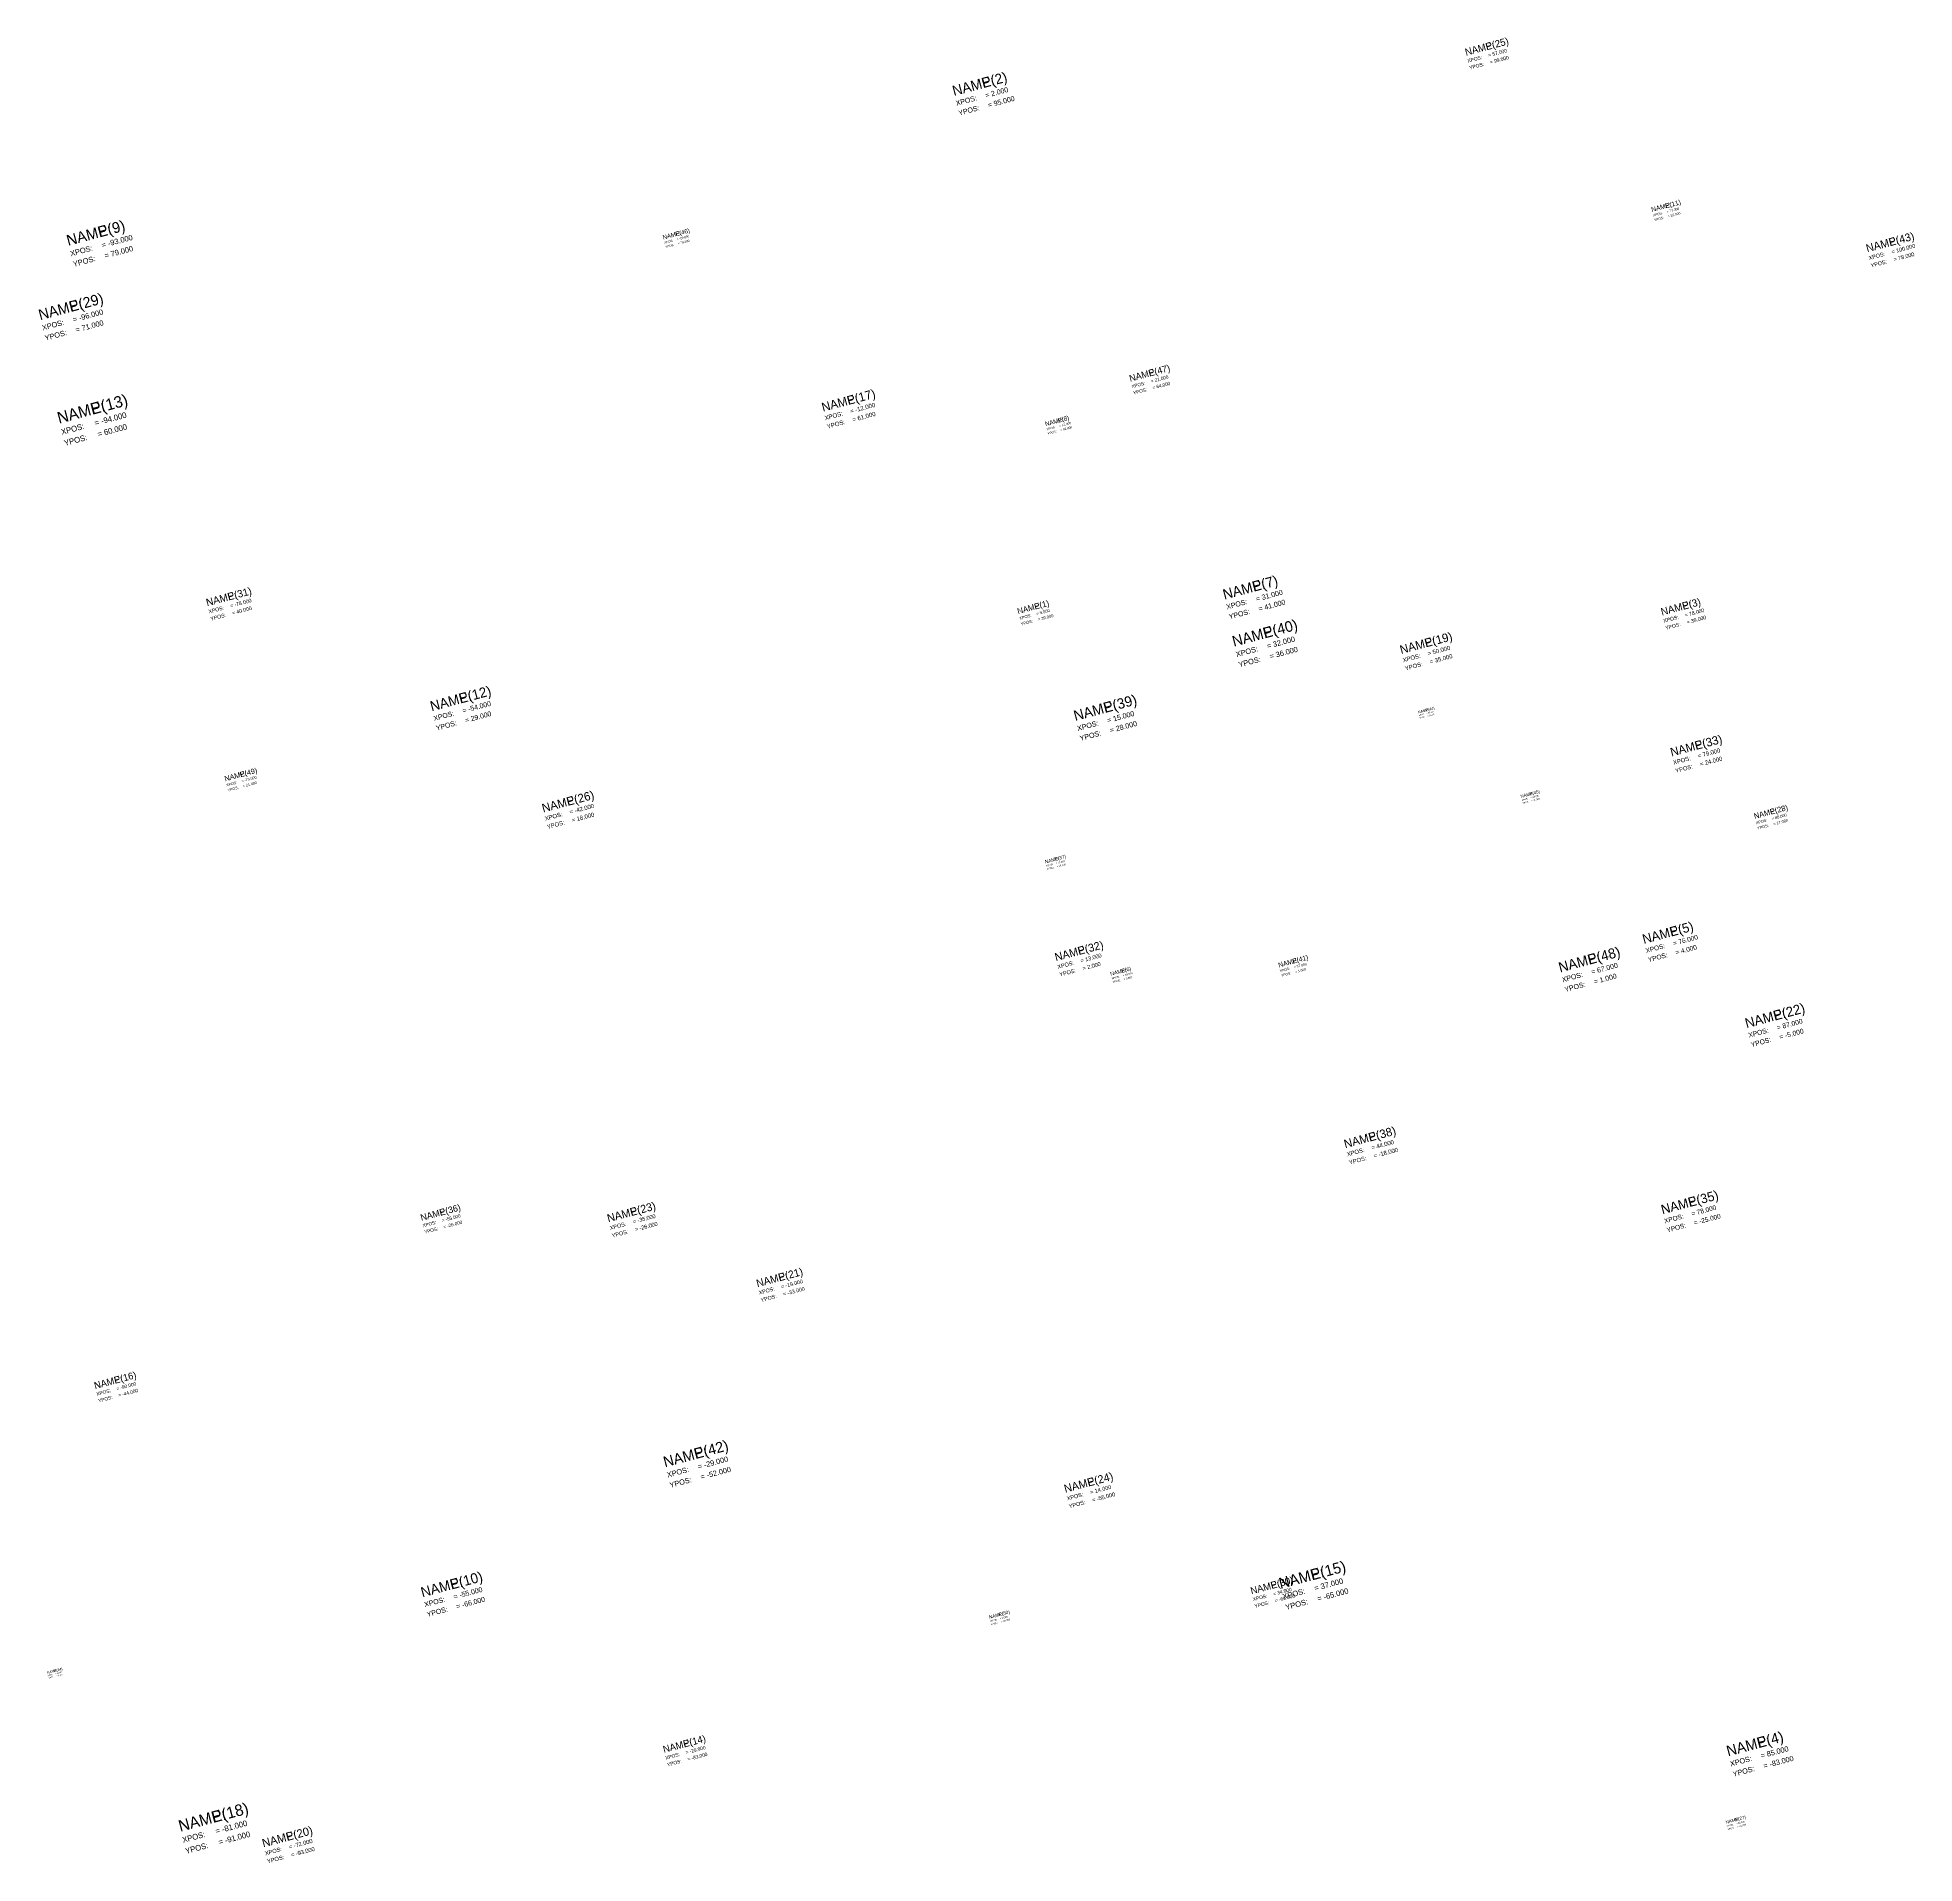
# Model space of a CAD drawing. Header units: metres. Extents: x -96 to 105, y -96 to 100.
import ezdxf

# ---------------------------------------------------------------- set-up
doc = ezdxf.new("R2010")
doc.units = ezdxf.units.M

# ---------------------------------------------------------------- blocks, each defined once
blk = doc.blocks.new('FLAG')
at = {"color": 3}
blk.add_text('NAME:', height=0.5, dxfattribs=at).set_placement((0, -0.5))
at = {"color": 4}
for s, p in [('XPOS:', (0, -1)), ('YPOS:', (0, -1.5))]:
    blk.add_text(s, height=0.25, dxfattribs=at).set_placement(p)
at = {"color": 3}
blk.add_attdef('NAME', (1.5, -0.5), '', height=0.5, dxfattribs=at)
at = {"color": 4}
for tag, p in [('XPOS', (1.5, -1)), ('YPOS', (1.5, -1.5))]:
    blk.add_attdef(tag, p, '', height=0.25, dxfattribs=at)

msp = doc.modelspace()

# ---------------------------------------------------------------- block references
at = {"rotation": 15}
for p, xscale, yscale, zscale, values in [((57, 99), 1.5326018871544445, 1.5326018871544445, 1.5326018871544445, {'NAME': 'P(25)', 'XPOS': '= 57.000', 'YPOS': '= 99.000'}), ((2, 95), 2.1760198463705787, 2.1760198463705787, 2.1760198463705787, {'NAME': 'P(2)', 'XPOS': '= 2.000', 'YPOS': '= 95.000'}), ((77, 82), 1.0201453941659717, 1.0201453941659717, 1.0201453941659717, {'NAME': 'P(11)', 'XPOS': '= 77.000', 'YPOS': '= 82.000'}), ((-93, 79), 2.3271729440240465, 2.3271729440240465, 2.3271729440240465, {'NAME': 'P(9)', 'XPOS': '= -93.000', 'YPOS': '= 79.000'}), ((-29, 79), 0.9343104497229044, 0.9343104497229044, 0.9343104497229044, {'NAME': 'P(46)', 'XPOS': '= -29.000', 'YPOS': '= 79.000'}), ((100, 78), 1.6899747483230607, 1.6899747483230607, 1.6899747483230607, {'NAME': 'P(43)', 'XPOS': '= 100.000', 'YPOS': '= 78.000'}), ((-96, 71), 2.2740843566469797, 2.2740843566469797, 2.2740843566469797, {'NAME': 'P(29)', 'XPOS': '= -96.000', 'YPOS': '= 71.000'}), ((21, 64), 1.432214363100798, 1.432214363100798, 1.432214363100798, {'NAME': 'P(47)', 'XPOS': '= 21.000', 'YPOS': '= 64.000'}), ((-12, 61), 1.884593753652959, 1.884593753652959, 1.884593753652959, {'NAME': 'P(17)', 'XPOS': '= -12.000', 'YPOS': '= 61.000'}), ((-94, 60), 2.4723494438731315, 2.4723494438731315, 2.4723494438731315, {'NAME': 'P(13)', 'XPOS': '= -94.000', 'YPOS': '= 60.000'}), ((12, 59), 0.944718783958691, 0.944718783958691, 0.944718783958691, {'NAME': 'P(8)', 'XPOS': '= 12.000', 'YPOS': '= 59.000'}), ((31, 41), 2.1871267289320246, 2.1871267289320246, 2.1871267289320246, {'NAME': 'P(7)', 'XPOS': '= 31.000', 'YPOS': '= 41.000'}), ((-78, 40), 1.5979129629391857, 1.5979129629391857, 1.5979129629391857, {'NAME': 'P(31)', 'XPOS': '= -78.000', 'YPOS': '= 40.000'}), ((9, 39), 1.266413636075476, 1.266413636075476, 1.266413636075476, {'NAME': 'P(1)', 'XPOS': '= 9.000', 'YPOS': '= 39.000'}), ((78, 39), 1.5854198422100212, 1.5854198422100212, 1.5854198422100212, {'NAME': 'P(3)', 'XPOS': '= 78.000', 'YPOS': '= 39.000'}), ((32, 36), 2.2925394003249338, 2.2925394003249338, 2.2925394003249338, {'NAME': 'P(40)', 'XPOS': '= 32.000', 'YPOS': '= 36.000'}), ((50, 35), 1.839228204078159, 1.839228204078159, 1.839228204078159, {'NAME': 'P(19)', 'XPOS': '= 50.000', 'YPOS': '= 35.000'}), ((-54, 29), 2.1398165582565465, 2.1398165582565465, 2.1398165582565465, {'NAME': 'P(12)', 'XPOS': '= -54.000', 'YPOS': '= 29.000'}), ((15, 28), 2.2170225253969162, 2.2170225253969162, 2.2170225253969162, {'NAME': 'P(39)', 'XPOS': '= 15.000', 'YPOS': '= 28.000'}), ((52, 28), 0.5738965568889154, 0.5738965568889154, 0.5738965568889154, {'NAME': 'P(44)', 'XPOS': '= 52.000', 'YPOS': '= 28.000'}), ((79, 24), 1.8203864210557508, 1.8203864210557508, 1.8203864210557508, {'NAME': 'P(33)', 'XPOS': '= 79.000', 'YPOS': '= 24.000'}), ((-76, 21), 1.1299296750818126, 1.1299296750818126, 1.1299296750818126, {'NAME': 'P(49)', 'XPOS': '= -76.000', 'YPOS': '= 21.000'}), ((-42, 18), 1.8330771379237343, 1.8330771379237343, 1.8330771379237343, {'NAME': 'P(26)', 'XPOS': '= -42.000', 'YPOS': '= 18.000'}), ((63, 19), 0.6713486519393377, 0.6713486519393377, 0.6713486519393377, {'NAME': 'P(45)', 'XPOS': '= 63.000', 'YPOS': '= 19.000'}), ((88, 17), 1.191580648393238, 1.191580648393238, 1.191580648393238, {'NAME': 'P(28)', 'XPOS': '= 88.000', 'YPOS': '= 17.000'}), ((12, 12), 0.725462619860826, 0.725462619860826, 0.725462619860826, {'NAME': 'P(37)', 'XPOS': '= 12.000', 'YPOS': '= 12.000'}), ((76, 4), 2.026312326455879, 2.026312326455879, 2.026312326455879, {'NAME': 'P(5)', 'XPOS': '= 76.000', 'YPOS': '= 4.000'}), ((13, 2), 1.709831626703108, 1.709831626703108, 1.709831626703108, {'NAME': 'P(32)', 'XPOS': '= 13.000', 'YPOS': '= 2.000'}), ((67, 1), 2.1632382335142504, 2.1632382335142504, 2.1632382335142504, {'NAME': 'P(48)', 'XPOS': '= 67.000', 'YPOS': '= 1.000'}), ((19, 0), 0.8196041140746428, 0.8196041140746428, 0.8196041140746428, {'NAME': 'P(6)', 'XPOS': '= 19.000', 'YPOS': '= 0.000'}), ((37, 1), 1.038703062216744, 1.038703062216744, 1.038703062216744, {'NAME': 'P(41)', 'XPOS': '= 37.000', 'YPOS': '= 1.000'}), ((87, -5), 2.101197550207947, 2.101197550207947, 2.101197550207947, {'NAME': 'P(22)', 'XPOS': '= 87.000', 'YPOS': '= -5.000'}), ((44, -18), 1.8254688235099925, 1.8254688235099925, 1.8254688235099925, {'NAME': 'P(38)', 'XPOS': '= 44.000', 'YPOS': '= -18.000'}), ((78, -25), 2.012204409342437, 2.012204409342437, 2.012204409342437, {'NAME': 'P(35)', 'XPOS': '= 78.000', 'YPOS': '= -25.000'}), ((-55, -26), 1.4104612457105397, 1.4104612457105397, 1.4104612457105397, {'NAME': 'P(36)', 'XPOS': '= -55.000', 'YPOS': '= -26.000'}), ((-35, -26), 1.7054913524920379, 1.7054913524920379, 1.7054913524920379, {'NAME': 'P(23)', 'XPOS': '= -35.000', 'YPOS': '= -26.000'}), ((-19, -33), 1.634702170665057, 1.634702170665057, 1.634702170665057, {'NAME': 'P(21)', 'XPOS': '= -19.000', 'YPOS': '= -33.000'}), ((-90, -44), 1.482715323142344, 1.482715323142344, 1.482715323142344, {'NAME': 'P(16)', 'XPOS': '= -90.000', 'YPOS': '= -44.000'}), ((-29, -52), 2.280246696971842, 2.280246696971842, 2.280246696971842, {'NAME': 'P(42)', 'XPOS': '= -29.000', 'YPOS': '= -52.000'}), ((14, -55), 1.7216123314457612, 1.7216123314457612, 1.7216123314457612, {'NAME': 'P(24)', 'XPOS': '= 14.000', 'YPOS': '= -55.000'}), ((-55, -66), 2.1684762787299494, 2.1684762787299494, 2.1684762787299494, {'NAME': 'P(10)', 'XPOS': '= -55.000', 'YPOS': '= -66.000'}), ((37, -65), 2.348294859848576, 2.348294859848576, 2.348294859848576, {'NAME': 'P(15)', 'XPOS': '= 37.000', 'YPOS': '= -65.000'}), ((34, -66), 1.50202547324627, 1.50202547324627, 1.50202547324627, {'NAME': 'P(30)', 'XPOS': '= 34.000', 'YPOS': '= -66.000'}), ((6, -69), 0.7176301980143276, 0.7176301980143276, 0.7176301980143276, {'NAME': 'P(50)', 'XPOS': '= 6.000', 'YPOS': '= -69.000'}), ((-95, -75), 0.5335840359742112, 0.5335840359742112, 0.5335840359742112, {'NAME': 'P(34)', 'XPOS': '= -95.000', 'YPOS': '= -75.000'}), ((-29, -83), 1.5002063338424143, 1.5002063338424143, 1.5002063338424143, {'NAME': 'P(14)', 'XPOS': '= -29.000', 'YPOS': '= -83.000'}), ((85, -83), 2.266029100883535, 2.266029100883535, 2.266029100883535, {'NAME': 'P(4)', 'XPOS': '= 85.000', 'YPOS': '= -83.000'}), ((-81, -91), 2.4535228777163436, 2.4535228777163436, 2.4535228777163436, {'NAME': 'P(18)', 'XPOS': '= -81.000', 'YPOS': '= -91.000'}), ((85, -91), 0.6938808260544655, 0.6938808260544655, 0.6938808260544655, {'NAME': 'P(27)', 'XPOS': '= 85.000', 'YPOS': '= -91.000'}), ((-72, -93), 1.7759382212387669, 1.7759382212387669, 1.7759382212387669, {'NAME': 'P(20)', 'XPOS': '= -72.000', 'YPOS': '= -93.000'})]:
    msp.add_blockref('FLAG', p, dxfattribs=dict(at, xscale=xscale, yscale=yscale, zscale=zscale)).add_auto_attribs(values)

doc.saveas('drawing.dxf')
